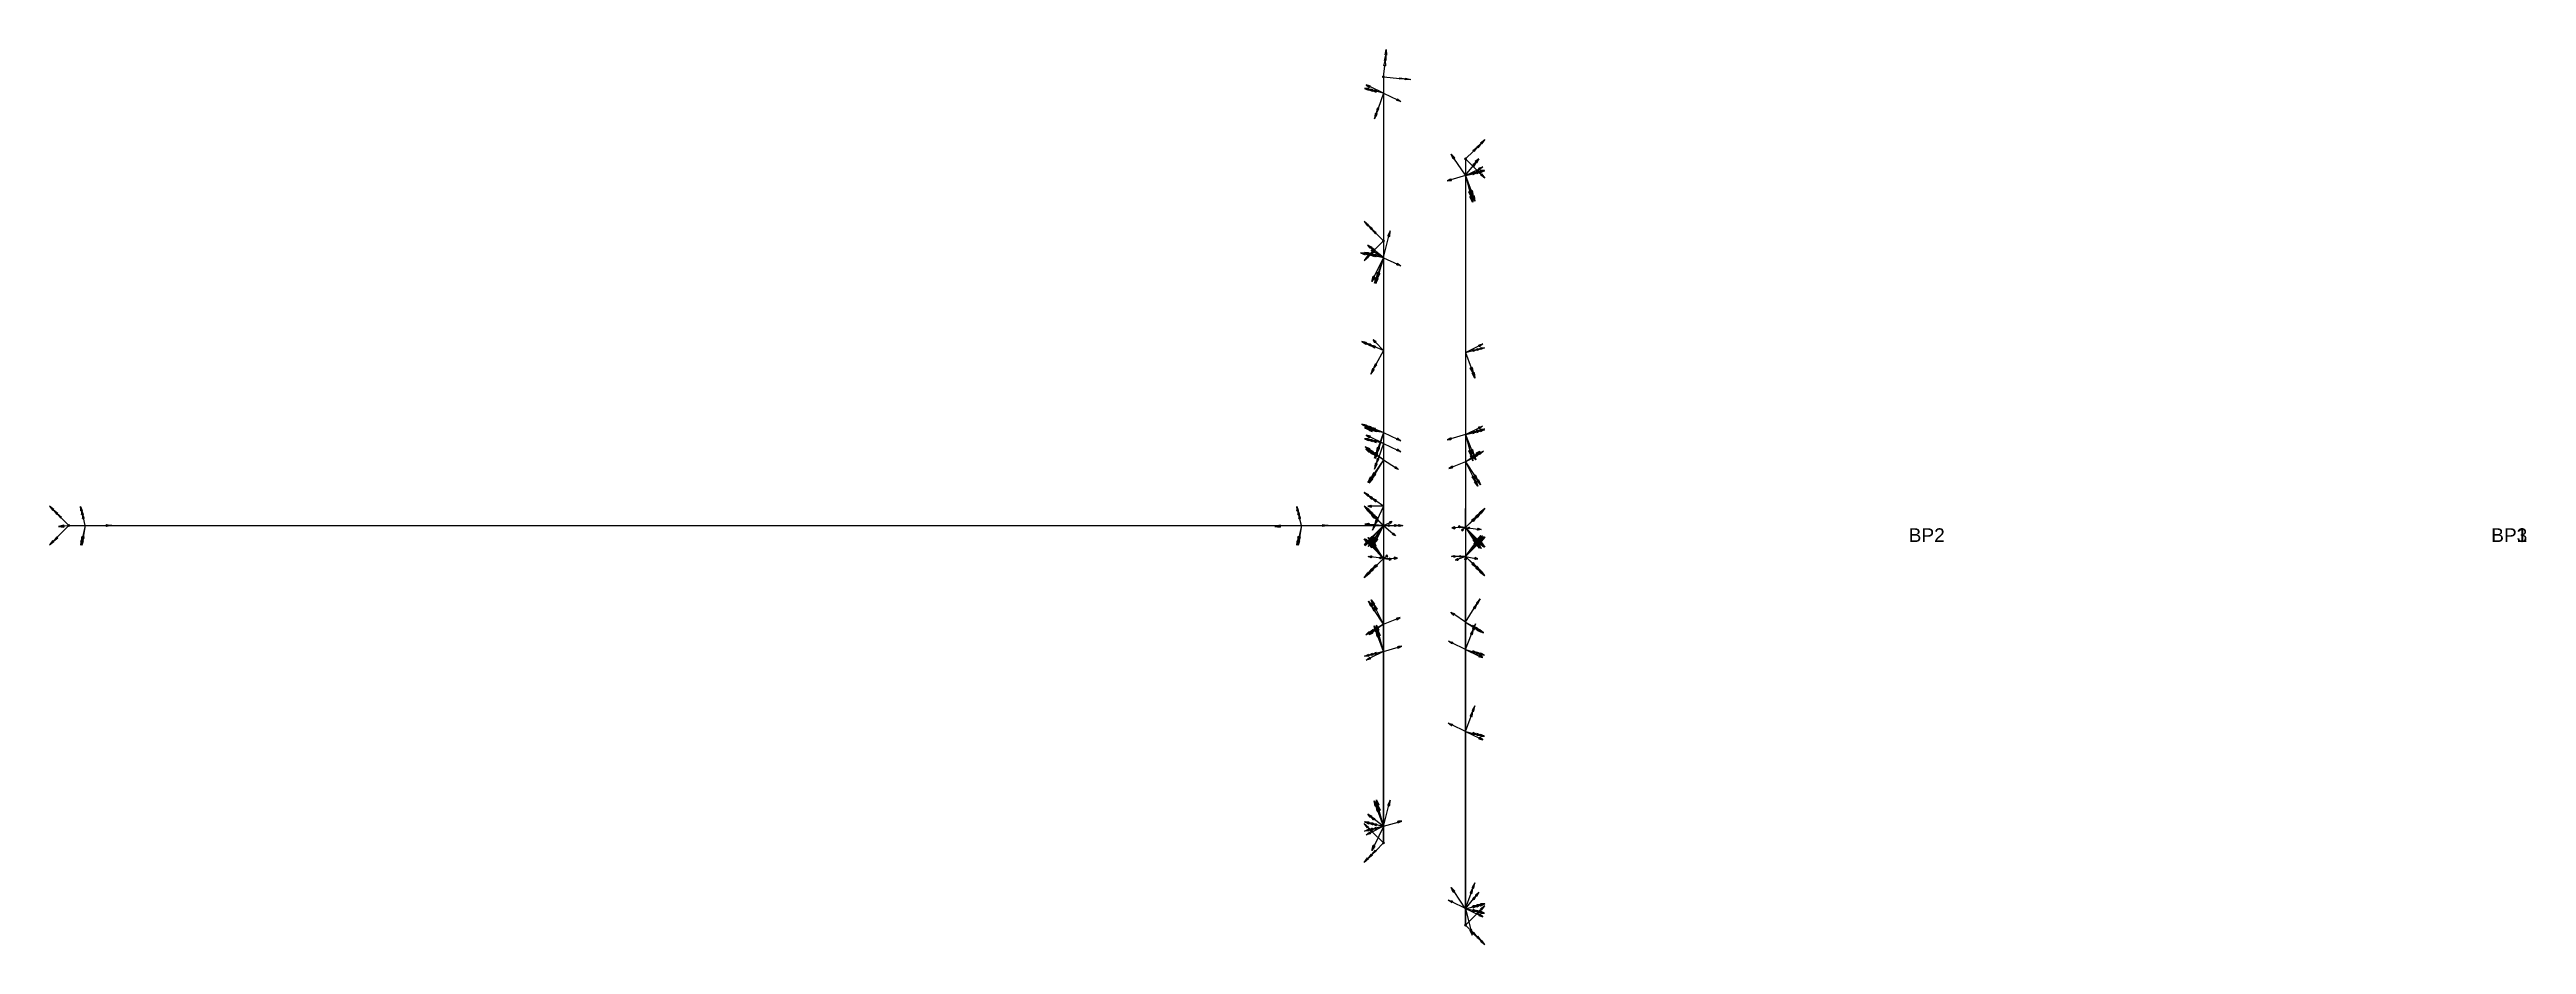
# Model space of a CAD drawing. Header units: millimetres. Extents: x -10381 to 13, y -147 to 180.
# Drawn here: x -893 to 13, y -147 to 180 of the extents above; entities that cross this region are included whole.
import ezdxf

# ---------------------------------------------------------------- set-up
doc = ezdxf.new("R2010")
doc.units = ezdxf.units.MM
for name, color, linetype in [('AutoDetect_1_14', 1, 'Continuous'), ('AutoDetect_1_4', 1, 'Continuous'), ('AutoDetect_1_7', 1, 'Continuous'), ('AutoDetect_21_2', 1, 'Continuous'), ('AutoDetect_22_3', 1, 'Continuous'), ('AutoDetect_2_0', 1, 'Continuous'), ('AutoDetect_2_10', 1, 'Continuous'), ('AutoDetect_2_17', 1, 'Continuous'), ('AutoDetect_31_15', 1, 'Continuous'), ('AutoDetect_32_8', 1, 'Continuous'), ('AutoDetect_33_13', 1, 'Continuous'), ('AutoDetect_33_5', 1, 'Continuous'), ('AutoDetect_33_6', 1, 'Continuous'), ('AutoDetect_34_1', 1, 'Continuous'), ('AutoDetect_34_11', 1, 'Continuous'), ('AutoDetect_34_18', 1, 'Continuous'), ('AutoDetect_39_12', 1, 'Continuous'), ('AutoDetect_3_9', 1, 'Continuous'), ('AutoDetect_40_19', 1, 'Continuous'), ('AutoDetect_4_16', 1, 'Continuous'), ('Rippe_ID_GUID_0534A91A_F6E1_4cdb_B717_B08544112096', 1, 'Continuous')]:
    doc.layers.add(name, color=color, linetype=linetype)
doc.styles.get("Standard").update_dxf_attribs({"font": 'arial.ttf'})

msp = doc.modelspace()

# ---------------------------------------------------------------- texts
at = {"layer": 'Rippe_ID_GUID_0534A91A_F6E1_4cdb_B717_B08544112096', "color": 5}
for s, p in [('BP2', (-213, 0)), ('BP3', (0, 0, -375)), ('BP1', (0, 0))]:
    msp.add_text(s, height=5, dxfattribs=at).set_placement(p)

# ---------------------------------------------------------------- blocks, each defined once
blk = doc.blocks.new('Kontrollpunkt')
at = {"color": 0}
for q in [(0, 6), (8, 0), (0, 0, 4)]:
    blk.add_line((0, 0), q, dxfattribs=at)
for points in [[(0.25, 8, -0.25), (-0.25, 8, -0.25), (-0.25, 8, 0.25), (0, 10, 0), (-0.25, 8, -0.25), (0.25, 8, 0.25), (0, 10, 0), (0.25, 8, -0.25), (0.25, 8, 0.25), (-0.25, 8, 0.25)], [(0.25, 6, -0.25), (-0.25, 6, -0.25), (-0.25, 6, 0.25), (0, 8, 0), (-0.25, 6, -0.25), (0.25, 6, 0.25), (0, 8, 0), (0.25, 6, -0.25), (0.25, 6, 0.25), (-0.25, 6, 0.25)], [(0.25, 0.25, 4), (-0.25, 0.25, 4), (-0.25, -0.25, 4), (0, 0, 6), (-0.25, 0.25, 4), (0.25, -0.25, 4), (0, 0, 6), (0.25, 0.25, 4), (0.25, -0.25, 4), (-0.25, -0.25, 4)], [(0.25, 0.25, 6), (-0.25, 0.25, 6), (-0.25, -0.25, 6), (0, 0, 8), (-0.25, 0.25, 6), (0.25, -0.25, 6), (0, 0, 8), (0.25, 0.25, 6), (0.25, -0.25, 6), (-0.25, -0.25, 6)], [(0.25, 0.25, 8), (-0.25, 0.25, 8), (-0.25, -0.25, 8), (0, 0, 10), (-0.25, 0.25, 8), (0.25, -0.25, 8), (0, 0, 10), (0.25, 0.25, 8), (0.25, -0.25, 8), (-0.25, -0.25, 8)], [(8, 0.25, -0.25), (8, 0.25, 0.25), (8, -0.25, 0.25), (10, 0, 0), (8, 0.25, 0.25), (8, -0.25, -0.25), (10, 0, 0), (8, 0.25, -0.25), (8, -0.25, -0.25), (8, -0.25, 0.25)]]:
    blk.add_polyline3d(points, dxfattribs=at)

# ---------------------------------------------------------------- linework, layer by layer
at = {"layer": 'AutoDetect_1_14', "color": 1}
msp.add_line((-405, -109.9, -431), (-405, -30, -431), dxfattribs=at)
at = {"layer": 'AutoDetect_1_14', "color": 1, "extrusion": (1, 0, 0)}
msp.add_arc((-30, -407, -405), 24, 270, 315, dxfattribs=at)
at = {"layer": 'AutoDetect_1_4', "color": 1}
msp.add_line((-405, -6, 107), (-405, -6, -407), dxfattribs=at)
at = {"layer": 'AutoDetect_1_4', "color": 1, "extrusion": (-1, 0, 0)}
for centre, start, end in [((30, 107, 405), 135, 180), ((30, -407, 405), 180, 225)]:
    msp.add_arc(centre, 24, start, end, dxfattribs=at)
at = {"layer": 'AutoDetect_1_7', "color": 1}
msp.add_line((-405, -109.9, 131), (-405, -30, 131), dxfattribs=at)
at = {"layer": 'AutoDetect_1_7', "color": 1, "extrusion": (-1, 0, 0)}
msp.add_arc((30, 107, 405), 24, 90, 135, dxfattribs=at)
at = {"layer": 'AutoDetect_21_2', "color": 1}
msp.add_line((-885.71, 6, -215), (-405, 6, -215), dxfattribs=at)
at = {"layer": 'AutoDetect_22_3', "color": 1}
msp.add_line((-885.71, 6, -225), (-405, 6, -225), dxfattribs=at)
at = {"layer": 'AutoDetect_2_0', "color": 1}
msp.add_line((-405, 6, -215), (-405, 6, 107), dxfattribs=at)
at = {"layer": 'AutoDetect_2_0', "color": 1, "extrusion": (-1, 0, 0)}
msp.add_arc((-30, 107, 405), 24, 360, 45, dxfattribs=at)
at = {"layer": 'AutoDetect_2_10', "color": 1}
msp.add_line((-405, 109.9, 131), (-405, 30, 131), dxfattribs=at)
at = {"layer": 'AutoDetect_2_10', "color": 1, "extrusion": (1, 0, 0)}
msp.add_arc((30, 107, -405), 24, 90, 135, dxfattribs=at)
at = {"layer": 'AutoDetect_2_17', "color": 1}
msp.add_line((-405, 109.9, -431), (-405, 30, -431), dxfattribs=at)
at = {"layer": 'AutoDetect_2_17', "color": 1, "extrusion": (-1, 0, 0)}
msp.add_arc((-30, -407, 405), 24, 270, 315, dxfattribs=at)
at = {"layer": 'AutoDetect_31_15', "color": 1}
msp.add_line((-375, 140, -80), (-375, -140, -80), dxfattribs=at)
at = {"layer": 'AutoDetect_32_8', "color": 1}
msp.add_line((-375, 140, -360), (-375, -140, -360), dxfattribs=at)
at = {"layer": 'AutoDetect_33_13', "color": 1}
msp.add_line((-375, -139.9, -342), (-375, -29.25, -342), dxfattribs=at)
at = {"layer": 'AutoDetect_33_13', "color": 1, "extrusion": (1, 0, 0)}
msp.add_arc((-29.25, -318, -375), 24, 270, 315, dxfattribs=at)
at = {"layer": 'AutoDetect_33_5', "color": 1}
msp.add_line((-375, -5.25, -318), (-375, -5.25, -122), dxfattribs=at)
at = {"layer": 'AutoDetect_33_5', "color": 1, "extrusion": (1, 0, 0)}
for centre, start, end in [((-29.25, -318, -375), 315, 0), ((-29.25, -122, -375), 0, 45)]:
    msp.add_arc(centre, 24, start, end, dxfattribs=at)
at = {"layer": 'AutoDetect_33_6', "color": 1}
msp.add_line((-375, -139.9, -98), (-375, -29.25, -98), dxfattribs=at)
at = {"layer": 'AutoDetect_33_6', "color": 1, "extrusion": (-1, 0, 0)}
msp.add_arc((29.25, -122, 375), 24, 90, 135, dxfattribs=at)
at = {"layer": 'AutoDetect_34_1', "color": 1}
msp.add_line((-375, 5.25, -122), (-375, 5.25, -318), dxfattribs=at)
at = {"layer": 'AutoDetect_34_1', "color": 1, "extrusion": (1, 0, 0)}
for centre, start, end in [((29.25, -122, -375), 135, 180), ((29.25, -318, -375), 180, 225)]:
    msp.add_arc(centre, 24, start, end, dxfattribs=at)
at = {"layer": 'AutoDetect_34_11', "color": 1}
msp.add_line((-375, 139.9, -98), (-375, 29.25, -98), dxfattribs=at)
at = {"layer": 'AutoDetect_34_11', "color": 1, "extrusion": (1, 0, 0)}
msp.add_arc((29.25, -122, -375), 24, 90, 135, dxfattribs=at)
at = {"layer": 'AutoDetect_34_18', "color": 1}
msp.add_line((-375, 139.9, -342), (-375, 29.25, -342), dxfattribs=at)
at = {"layer": 'AutoDetect_34_18', "color": 1, "extrusion": (-1, 0, 0)}
msp.add_arc((-29.25, -318, 375), 24, 270, 315, dxfattribs=at)
at = {"layer": 'AutoDetect_39_12', "color": 1}
msp.add_line((-405, 170, -225), (-405, 6, -225), dxfattribs=at)
at = {"layer": 'AutoDetect_3_9', "color": 1}
msp.add_line((-405, 110, -450), (-405, -110, -450), dxfattribs=at)
at = {"layer": 'AutoDetect_40_19', "color": 1}
msp.add_line((-405, 170, -215), (-405, 6, -215), dxfattribs=at)
at = {"layer": 'AutoDetect_4_16', "color": 1}
msp.add_line((-405, 110, 150), (-405, -110, 150), dxfattribs=at)

# ---------------------------------------------------------------- block references
at = {"layer": 'AutoDetect_1_14', "color": 1, "extrusion": (-0.650895, -0.390731, 0.650896), "rotation": 83.40408222697786}
msp.add_blockref('Kontrollpunkt', (-182.73, -563.27, -5.2), dxfattribs=at)
at = {"layer": 'AutoDetect_1_14', "color": 1, "extrusion": (-0.696364, -0.173648, 0.696365), "rotation": 91.4177529964454}
for p in [(-59.18, -589.71, -11.16), (2.82, -600.48, -0.06)]:
    msp.add_blockref('Kontrollpunkt', p, dxfattribs=at)
at = {"layer": 'AutoDetect_1_4', "color": 1, "extrusion": (-0.650896, -0.650895, -0.39073), "rotation": 116.9856292070024}
msp.add_blockref('Kontrollpunkt', (-282.14, 212.05, 225.71), dxfattribs=at)
at = {"layer": 'AutoDetect_1_4', "color": 1, "extrusion": (-0.704416, -0.704416, -0.087155), "rotation": 96.48003493590721}
msp.add_blockref('Kontrollpunkt', (-282.14, 131.92, 280.19), dxfattribs=at)
at = {"layer": 'AutoDetect_1_4', "color": 1, "extrusion": (-0.696364, -0.696364, 0.173649)}
for p, rotation in [((-282.14, -441.43, 217.27), 88.42759515713522), ((-282.14, 15.52, 297.84), 77.24854043009933)]:
    msp.add_blockref('Kontrollpunkt', p, dxfattribs=dict(at, rotation=rotation))
at = {"layer": 'AutoDetect_1_4', "color": 1, "extrusion": (-0.650895, -0.650895, 0.390732), "rotation": 69.65696380621894}
msp.add_blockref('Kontrollpunkt', (-282.14, -488.2, 108.49), dxfattribs=at)
at = {"layer": 'AutoDetect_1_7', "color": 1, "extrusion": (-0.650896, -0.390731, -0.650895), "rotation": 86.34569019393504}
msp.add_blockref('Kontrollpunkt', (-182.73, 335.52, 190.07), dxfattribs=at)
at = {"layer": 'AutoDetect_1_7', "color": 1, "extrusion": (-0.696365, -0.173648, -0.696364), "rotation": 81.23478459300145}
for p in [(-59.18, 374.41, 197.75), (2.82, 385.17, 208.85)]:
    msp.add_blockref('Kontrollpunkt', p, dxfattribs=at)
at = {"layer": 'AutoDetect_21_2', "color": 1, "extrusion": (-0.173648, 0.696364, 0.696364), "rotation": 342.8383509003531}
for p in [(852.12, -306.58, 7.22), (420.62, -231.65, -70)]:
    msp.add_blockref('Kontrollpunkt', p, dxfattribs=at)
at = {"layer": 'AutoDetect_21_2', "color": 1, "extrusion": (-0.575778, 0.578135, 0.578135), "rotation": 296.2740174785599}
msp.add_blockref('Kontrollpunkt', (282.73, -343.11, 112.36), dxfattribs=at)
at = {"layer": 'AutoDetect_22_3', "color": 1, "extrusion": (-0.173648, 0.696364, -0.696364), "rotation": 199.7021522331678}
for p in [(852.12, -9.2, 313.62), (420.62, -84.13, 236.4)]:
    msp.add_blockref('Kontrollpunkt', p, dxfattribs=at)
at = {"layer": 'AutoDetect_22_3', "color": 1, "extrusion": (-0.575779, 0.578134, -0.578134), "rotation": 239.8648512122612}
msp.add_blockref('Kontrollpunkt', (282.73, -15.9, 366.74), dxfattribs=at)
at = {"layer": 'AutoDetect_2_0', "color": 1, "extrusion": (-0.578134, 0.578135, 0.575779), "rotation": 296.0287839825529}
msp.add_blockref('Kontrollpunkt', (282.14, -343.12, 113.82), dxfattribs=at)
at = {"layer": 'AutoDetect_2_0', "color": 1, "extrusion": (-0.702096, 0.702096, -0.118842), "rotation": 251.6543375674556}
msp.add_blockref('Kontrollpunkt', (282.14, -139.22, 309.36), dxfattribs=at)
at = {"layer": 'AutoDetect_2_0', "color": 1, "extrusion": (-0.696364, 0.696364, -0.173647), "rotation": 260.1489650226425}
msp.add_blockref('Kontrollpunkt', (282.14, 145.99, 269.36), dxfattribs=at)
at = {"layer": 'AutoDetect_2_0', "color": 1, "extrusion": (-0.650896, 0.650895, -0.39073), "rotation": 248.6579092052904}
msp.add_blockref('Kontrollpunkt', (282.14, 212.05, 225.71), dxfattribs=at)
at = {"layer": 'AutoDetect_2_10', "color": 1, "extrusion": (-0.696365, 0.173648, -0.696364), "rotation": 278.1385910543815}
for p in [(-2.82, 385.17, 208.85), (59.18, 374.41, 197.75)]:
    msp.add_blockref('Kontrollpunkt', p, dxfattribs=at)
at = {"layer": 'AutoDetect_2_10', "color": 1, "extrusion": (-0.650896, 0.390731, -0.650895), "rotation": 271.2695606764777}
msp.add_blockref('Kontrollpunkt', (182.73, 335.52, 190.07), dxfattribs=at)
at = {"layer": 'AutoDetect_2_17', "color": 1, "extrusion": (-0.843614, 0.173648, 0.508097), "rotation": 260.1046511879132}
msp.add_blockref('Kontrollpunkt', (-20.11, -583.42, 140.72), dxfattribs=at)
at = {"layer": 'AutoDetect_2_17', "color": 1, "extrusion": (-0.794284, 0.322891, 0.51464), "rotation": 257.4626741359847}
msp.add_blockref('Kontrollpunkt', (87.67, -576.19, 122.48), dxfattribs=at)
at = {"layer": 'AutoDetect_2_17', "color": 1, "extrusion": (-0.78884, 0.301818, 0.535386), "rotation": 276.5725898583725}
msp.add_blockref('Kontrollpunkt', (107.37, -574.19, 100.8), dxfattribs=at)
at = {"layer": 'AutoDetect_2_17', "color": 1, "extrusion": (-0.66699, 0.482425, 0.567794), "rotation": 271.9121609619756}
msp.add_blockref('Kontrollpunkt', (213.05, -551.1, 39.89), dxfattribs=at)
at = {"layer": 'AutoDetect_31_15', "color": 1, "extrusion": (0.696365, 0.173648, 0.696364), "rotation": 180}
for p in [(220.75, 173.38, -293.58), (-39.29, 218.54, -340.11)]:
    msp.add_blockref('Kontrollpunkt', p, dxfattribs=at)
at = {"layer": 'AutoDetect_32_8', "color": 1, "extrusion": (0.696364, 0.173648, -0.696365), "rotation": 331.9820265377521}
for p in [(220.75, -489.17, 12.82), (-39.29, -534.32, -33.71)]:
    msp.add_blockref('Kontrollpunkt', p, dxfattribs=at)
at = {"layer": 'AutoDetect_33_13', "color": 1, "extrusion": (0.650896, -0.390731, 0.650895), "rotation": 268.7304393235222}
msp.add_blockref('Kontrollpunkt', (-218.08, -60.16, -455.26), dxfattribs=at)
at = {"layer": 'AutoDetect_33_13', "color": 1, "extrusion": (0.691311, -0.210188, 0.69131), "rotation": 263.8804057576883}
msp.add_blockref('Kontrollpunkt', (-146.64, -6.98, -487.42), dxfattribs=at)
at = {"layer": 'AutoDetect_33_13', "color": 1, "extrusion": (0.696365, -0.173648, 0.696364), "rotation": 261.8614089456185}
for p in [(-157.93, -3.74, -487.27), (-220.65, -14.63, -476.04)]:
    msp.add_blockref('Kontrollpunkt', p, dxfattribs=at)
at = {"layer": 'AutoDetect_33_5', "color": 1, "extrusion": (0.650895, -0.650895, -0.390732), "rotation": 248.6578211791729}
msp.add_blockref('Kontrollpunkt', (-268.88, -214.46, -193), dxfattribs=at)
at = {"layer": 'AutoDetect_33_5', "color": 1, "extrusion": (0.696364, -0.696364, -0.173649)}
for p, rotation in [((-268.88, -319.18, -209.21), 248.597766675342), ((-268.88, -175.4, -234.56), 260.1488827441794)]:
    msp.add_blockref('Kontrollpunkt', p, dxfattribs=dict(at, rotation=rotation))
at = {"layer": 'AutoDetect_33_5', "color": 1, "extrusion": (0.704416, -0.704416, 0.087155), "rotation": 264.3224330798198}
msp.add_blockref('Kontrollpunkt', (-268.88, -294, -288.17), dxfattribs=at)
at = {"layer": 'AutoDetect_33_5', "color": 1, "extrusion": (0.650896, -0.650895, 0.39073), "rotation": 284.507107260283}
msp.add_blockref('Kontrollpunkt', (-268.88, -190.56, -364.92), dxfattribs=at)
at = {"layer": 'AutoDetect_33_6', "color": 1, "extrusion": (0.650895, -0.390731, -0.650896), "rotation": 271.2695048058775}
msp.add_blockref('Kontrollpunkt', (-218.08, -273.87, -168.87), dxfattribs=at)
at = {"layer": 'AutoDetect_33_6', "color": 1, "extrusion": (0.690877, -0.213019, -0.690878), "rotation": 275.9642818350483}
msp.add_blockref('Kontrollpunkt', (-148, -310.44, -183.01), dxfattribs=at)
at = {"layer": 'AutoDetect_33_6', "color": 1, "extrusion": (0.696364, -0.173648, -0.696365), "rotation": 278.1385549077876}
for p in [(-157.93, -312.04, -180.87), (-220.65, -301.15, -169.64)]:
    msp.add_blockref('Kontrollpunkt', p, dxfattribs=at)
at = {"layer": 'AutoDetect_34_1', "color": 1, "extrusion": (0.650896, 0.650895, 0.39073), "rotation": 69.65709826850835}
msp.add_blockref('Kontrollpunkt', (268.88, -190.56, -364.92), dxfattribs=at)
at = {"layer": 'AutoDetect_34_1', "color": 1, "extrusion": (0.696364, 0.696364, 0.173647)}
for p, rotation in [((268.88, -114.14, -285.61), 77.24864572636926), ((268.88, -257.92, -310.96), 88.42772205206194)]:
    msp.add_blockref('Kontrollpunkt', p, dxfattribs=dict(at, rotation=rotation))
at = {"layer": 'AutoDetect_34_1', "color": 1, "extrusion": (0.650895, 0.650895, -0.390732), "rotation": 116.9857351929234}
msp.add_blockref('Kontrollpunkt', (268.88, -214.46, -193), dxfattribs=at)
at = {"layer": 'AutoDetect_34_1', "color": 1, "extrusion": (0.704416, 0.704416, -0.087156), "rotation": 96.48014043852946}
msp.add_blockref('Kontrollpunkt', (268.88, -144.32, -249.82), dxfattribs=at)
at = {"layer": 'AutoDetect_34_11', "color": 1, "extrusion": (0.696364, 0.173648, -0.696365), "rotation": 81.23482814321727}
for p in [(220.65, -301.15, -169.64), (157.93, -312.04, -180.87)]:
    msp.add_blockref('Kontrollpunkt', p, dxfattribs=at)
at = {"layer": 'AutoDetect_34_11', "color": 1, "extrusion": (0.690989, 0.212289, -0.69099), "rotation": 83.36909975358608}
msp.add_blockref('Kontrollpunkt', (147.65, -310.57, -183.07), dxfattribs=at)
at = {"layer": 'AutoDetect_34_11', "color": 1, "extrusion": (0.650895, 0.390731, -0.650896), "rotation": 86.34575571969913}
msp.add_blockref('Kontrollpunkt', (218.08, -273.87, -168.87), dxfattribs=at)
at = {"layer": 'AutoDetect_34_18', "color": 1, "extrusion": (0.696365, 0.173648, 0.696364), "rotation": 91.41779339746081}
for p in [(220.65, -14.63, -476.04), (128.82, 1.31, -492.48)]:
    msp.add_blockref('Kontrollpunkt', p, dxfattribs=at)
at = {"layer": 'AutoDetect_34_18', "color": 1, "extrusion": (0.650896, 0.390731, 0.650895), "rotation": 83.40414670259017}
msp.add_blockref('Kontrollpunkt', (218.08, -60.16, -455.26), dxfattribs=at)
at = {"layer": 'AutoDetect_39_12', "color": 1, "extrusion": (-0.696365, 0.173648, -0.696364), "rotation": 278.1385910543815}
for p in [(-61.14, 139.8, 467.19), (63.06, 118.23, 444.96)]:
    msp.add_blockref('Kontrollpunkt', p, dxfattribs=at)
at = {"layer": 'AutoDetect_39_12', "color": 1, "extrusion": (-0.578135, 0.575779, -0.578134), "rotation": 267.7784040777966}
msp.add_blockref('Kontrollpunkt', (281.54, -15.24, 367.68), dxfattribs=at)
at = {"layer": 'AutoDetect_3_9', "color": 1, "extrusion": (-0.696365, 0.173648, -0.696364), "rotation": 17.30974280944966}
for p in [(-2.92, -31.79, 613.45), (198.9, -66.83, 577.33)]:
    msp.add_blockref('Kontrollpunkt', p, dxfattribs=at)
at = {"layer": 'AutoDetect_40_19', "color": 1, "extrusion": (-0.696364, 0.173648, 0.696365), "rotation": 261.8614450922124}
for p in [(-61.14, -455.58, 160.79), (63.06, -434.02, 138.56)]:
    msp.add_blockref('Kontrollpunkt', p, dxfattribs=at)
at = {"layer": 'AutoDetect_40_19', "color": 1, "extrusion": (-0.578134, 0.575779, 0.578135), "rotation": 272.2216619278647}
msp.add_blockref('Kontrollpunkt', (281.54, -343.78, 113.3), dxfattribs=at)
at = {"layer": 'AutoDetect_4_16', "color": 1, "extrusion": (-0.696364, 0.173648, 0.696365), "rotation": 180}
for p in [(-2.92, -183.52, 404.54), (198.9, -148.47, 368.42)]:
    msp.add_blockref('Kontrollpunkt', p, dxfattribs=at)
at = {"layer": 'Rippe_ID_GUID_0534A91A_F6E1_4cdb_B717_B08544112096', "color": 2, "extrusion": (0.099799, 0.995008, 0), "rotation": 90}
for p in [(419.94, -215, 128.73), (419.94, -225, 128.73)]:
    msp.add_blockref('Kontrollpunkt', p, dxfattribs=at)
at = {"layer": 'Rippe_ID_GUID_0534A91A_F6E1_4cdb_B717_B08544112096', "color": 2, "extrusion": (0.707107, 0.707107, -7.07107e-07), "rotation": 90.00004051423421}
for p in [(364.16, -97.9, -166.17), (364.16, -80, -166.17), (364.16, -360, -166.17), (364.16, -342.1, -166.17)]:
    msp.add_blockref('Kontrollpunkt', p, dxfattribs=at)
at = {"layer": 'Rippe_ID_GUID_0534A91A_F6E1_4cdb_B717_B08544112096', "color": 2, "extrusion": (-0.707107, 0.707107, 7.07107e-07)}
for p, rotation in [((208.6, -431.1, 364.16), 270.0000405142342), ((208.6, -450, 364.16), 270.0000405142342), ((208.6, 150, 364.16), 270.0000405142343), ((208.6, 131.1, 364.16), 270.0000405142343), ((282.14, -407, 290.62), 270.0000405142343)]:
    msp.add_blockref('Kontrollpunkt', p, dxfattribs=dict(at, rotation=rotation))
at = {"layer": 'Rippe_ID_GUID_0534A91A_F6E1_4cdb_B717_B08544112096', "color": 2, "extrusion": (-0.707107, 0.707107, 0), "rotation": 270}
for p in [(622.05, -215, 630.53), (622.05, -225, 630.53)]:
    msp.add_blockref('Kontrollpunkt', p, dxfattribs=at)
at = {"layer": 'Rippe_ID_GUID_0534A91A_F6E1_4cdb_B717_B08544112096', "color": 2, "extrusion": (-0.707107, 0.5, 0.500001), "rotation": 289.471239733085}
msp.add_blockref('Kontrollpunkt', (223.19, -536.27, 80.91), dxfattribs=at)
at = {"layer": 'Rippe_ID_GUID_0534A91A_F6E1_4cdb_B717_B08544112096', "color": 2, "extrusion": (-0.57735, 0.57735, -0.57735), "rotation": 240.0000165398613}
msp.add_blockref('Kontrollpunkt', (282.14, -15.92, 367.2), dxfattribs=at)
at = {"layer": 'Rippe_ID_GUID_0534A91A_F6E1_4cdb_B717_B08544112096', "color": 2, "extrusion": (-0.707107, -0.707107, 7.07107e-07)}
for p, rotation in [((-208.6, -450, 364.16), 89.99994720082209), ((-208.6, -431.1, 364.16), 89.99994720082209), ((-208.6, 131.1, 364.16), 89.99994720082192), ((-208.6, 150, 364.16), 89.99994720082192)]:
    msp.add_blockref('Kontrollpunkt', p, dxfattribs=dict(at, rotation=rotation))
at = {"layer": 'Rippe_ID_GUID_0534A91A_F6E1_4cdb_B717_B08544112096', "color": 2, "extrusion": (0.707107, -0.707107, -7.07107e-07), "rotation": 269.9999594857658}
for p in [(-364.16, -80, -166.17), (-364.16, -97.9, -166.17), (-364.16, -342.1, -166.17), (-364.16, -360, -166.17)]:
    msp.add_blockref('Kontrollpunkt', p, dxfattribs=at)

msp.set_redraw_order([(e.dxf.handle, doc.entitydb.next_handle()) for e in msp.query("TEXT MTEXT ATTDEF DIMENSION ARC_DIMENSION")])  # texts and dimensions are drawn at this point

doc.saveas('drawing.dxf')
